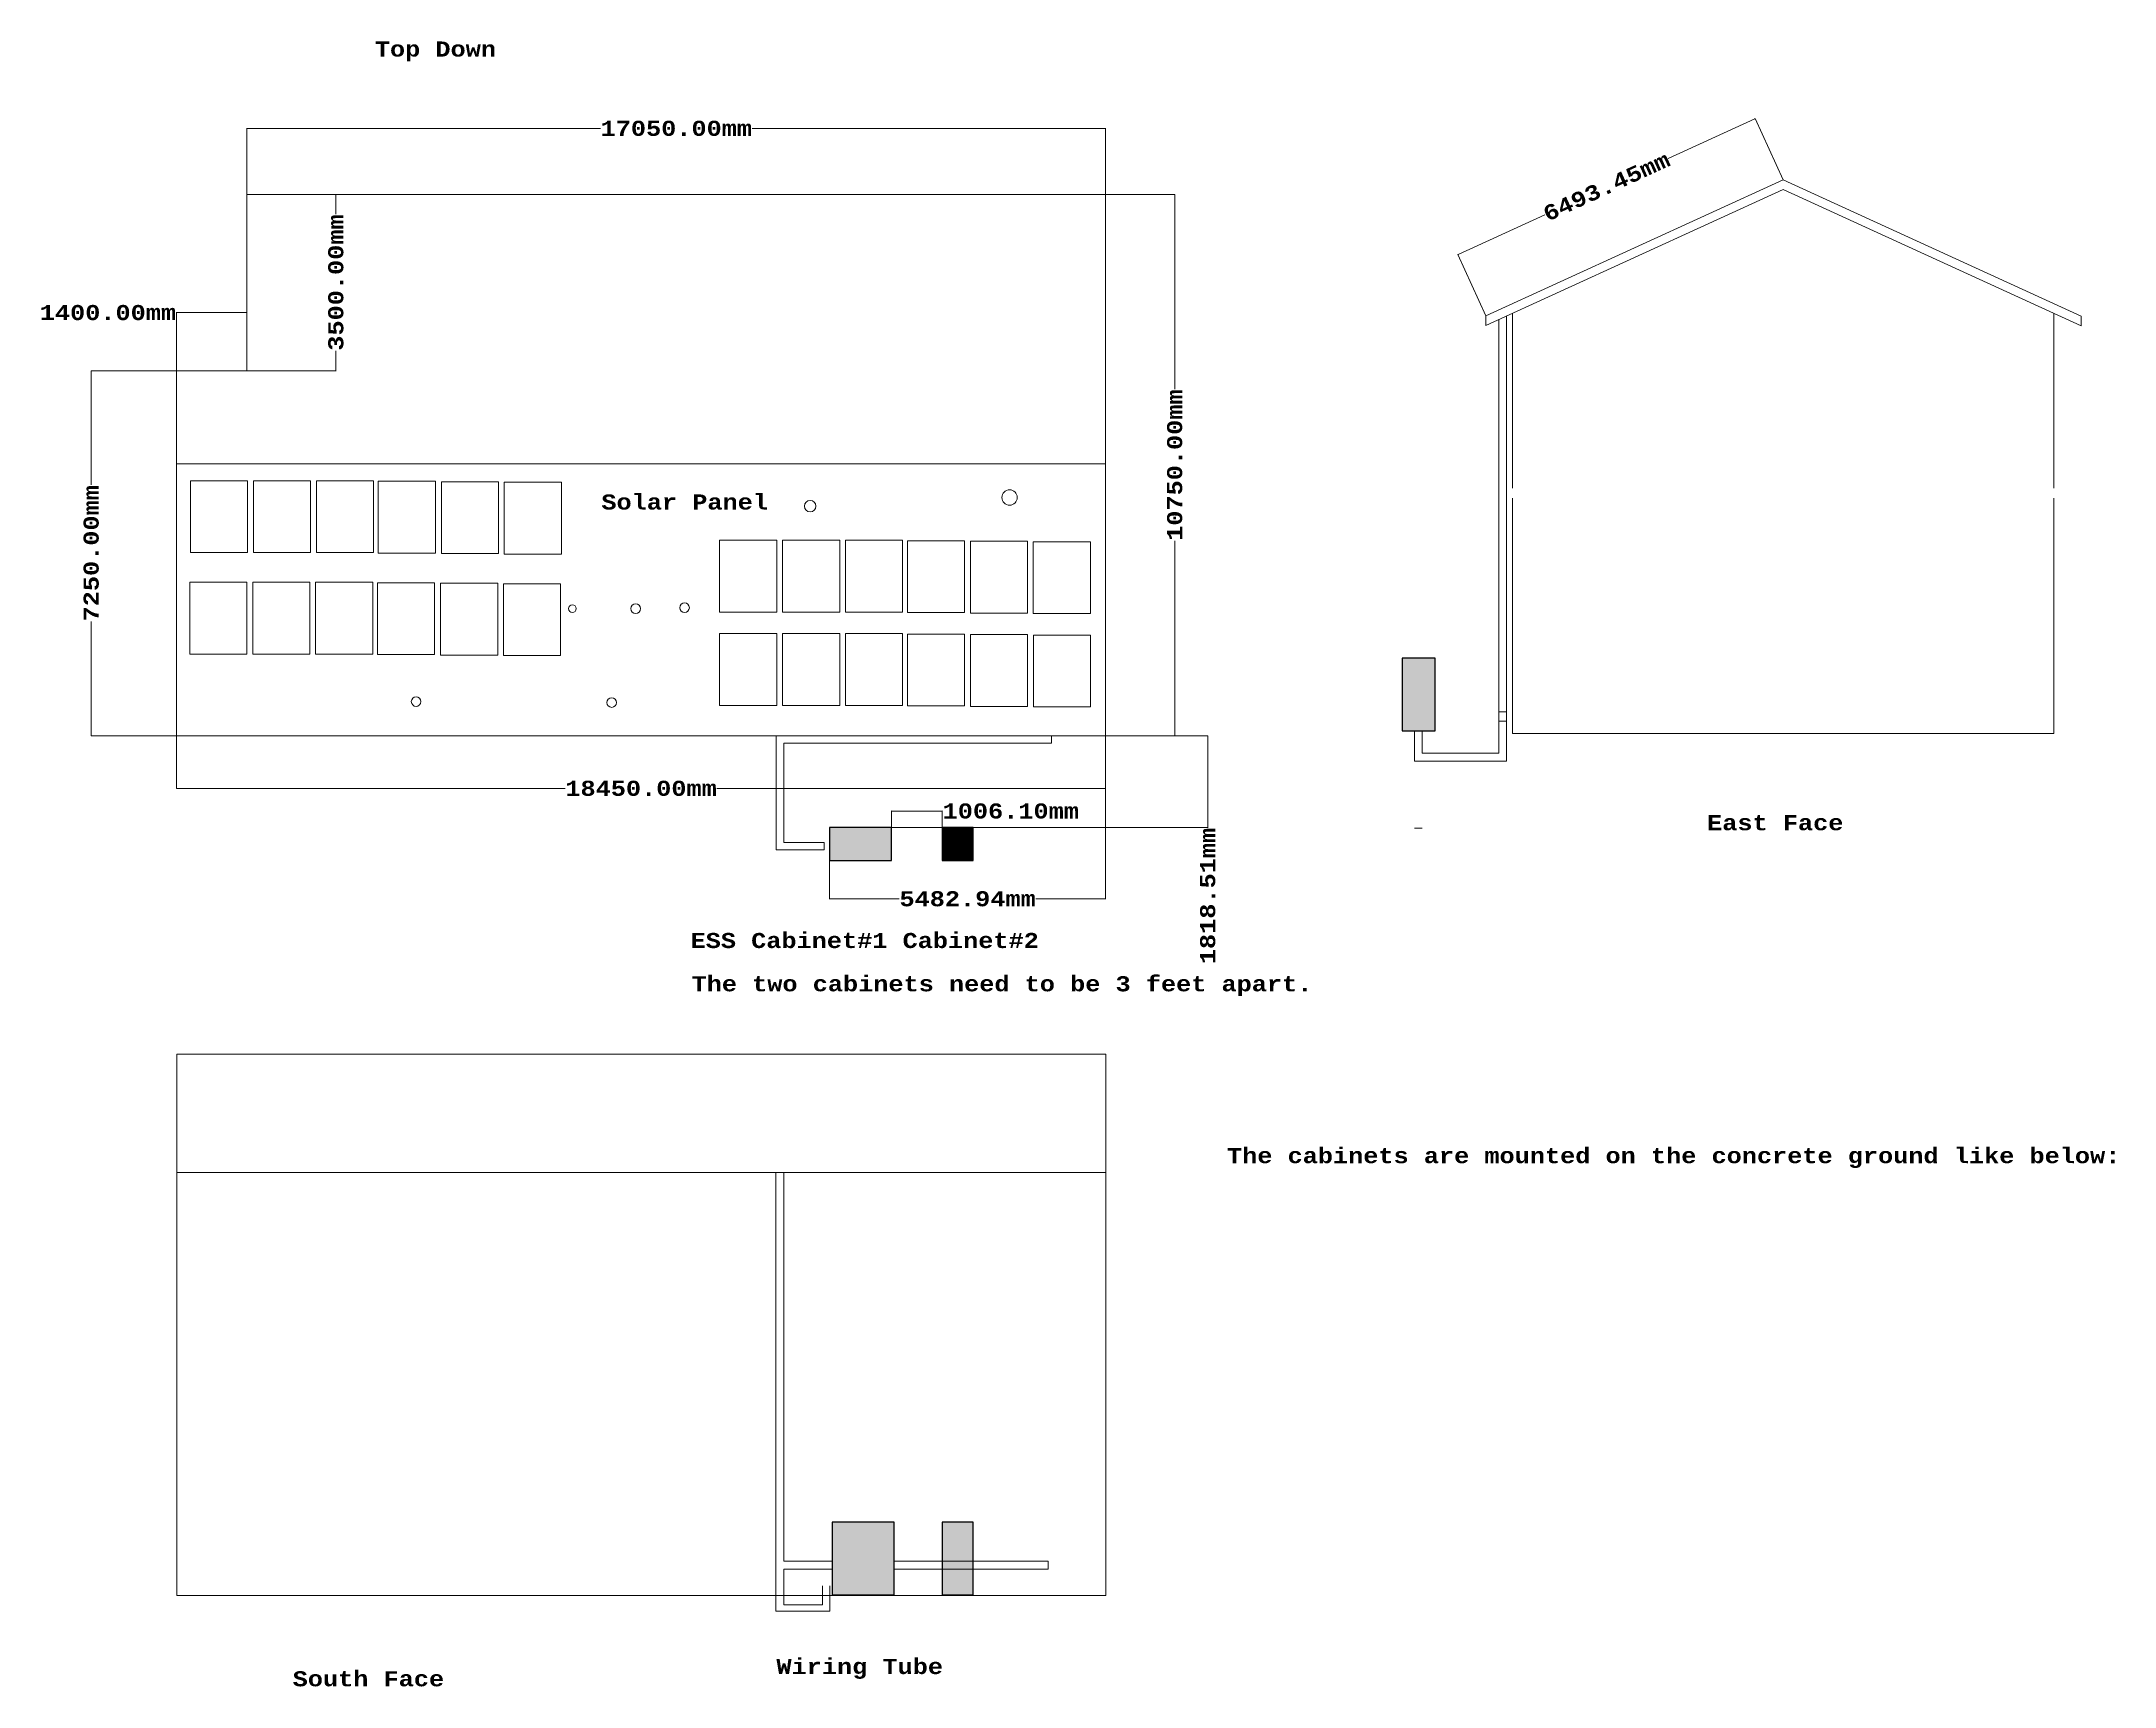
# Model space of a CAD drawing. Header units: millimetres. Extents: x -2681 to 38483, y -18874 to 13786.
import ezdxf

# ---------------------------------------------------------------- set-up
doc = ezdxf.new("R2010")
doc.units = ezdxf.units.MM
doc.header["$MEASUREMENT"] = 0
doc.layers.get('0').update_dxf_attribs({"lineweight": 20})
doc.layers.add('dimension', color=21, linetype='Continuous')
doc.layers.add('tube', color=21, linetype='Continuous')
doc.layers.add('solar panel', color=160, linetype='Continuous', lineweight=20)
doc.styles.get("Standard").update_dxf_attribs({"font": 'courbd.ttf', "height": 300})
doc.dimstyles.get("Standard").update_dxf_attribs({"dimtxt": 30, "dimasz": 8, "dimexe": 2.18, "dimexo": 2.063, "dimgap": 0.09, "dimtad": 0, "dimzin": 0, "dimdsep": 46, "dimtxsty": 'Standard', "dimblk": 'CLOSEDBLANK', "dimcen": 0.09, "dimclrt": 256, "dimadec": 0, "dimazin": 0, "dimtfac": 1, "dimtofl": 0, "dimtmove": 0, "dimatfit": 3, "dimldrblk": 'CLOSEDBLANK', "dimfxl": 1, "dimtolj": 1, "dimtzin": 0, "dimlwd": 13, "dimlwe": 13, "dimarcsym": 0})

# ---------------------------------------------------------------- blocks, each defined once
blk = doc.blocks.new('_ClosedBlank')
at = {"color": 0, "linetype": 'ByBlock', "lineweight": -2}
for p, q in [((-1, 0.2), (0, 0)), ((-1, 0.2), (-1, -0.2)), ((0, 0), (-1, -0.2))]:
    blk.add_line(p, q, dxfattribs=at)
blk = doc.blocks.new('*D3')
at = {"layer": 'Defpoints', "color": 0, "transparency": 16777216}
for p in [(0, 0), (18450, 0), (18450, -1043)]:
    blk.add_point(p, dxfattribs=at)
at = {"layer": 'dimension', "color": 0, "lineweight": 13, "transparency": 16777216}
for p, q in [((0, -2), (0, -1045)), ((18450, -2), (18450, -1045)), ((8, -1043), (7720, -1043)), ((18442, -1043), (10730, -1043))]:
    blk.add_line(p, q, dxfattribs=at)
at = {"layer": 'dimension', "color": 0, "lineweight": 13, "transparency": 16777216, "xscale": 8, "yscale": 8, "zscale": 8, "rotation": 180}
blk.add_blockref('_ClosedBlank', (0, -1043), dxfattribs=at)
at = {"layer": 'dimension', "color": 0, "lineweight": 13, "transparency": 16777216, "xscale": 8, "yscale": 8, "zscale": 8}
blk.add_blockref('_ClosedBlank', (18450, -1043), dxfattribs=at)
at = {"layer": 'dimension', "transparency": 16777216, "insert": (9225, -1043), "char_height": 300, "attachment_point": 5}
blk.add_mtext('\\A1;18450.00mm', dxfattribs=at)
blk = doc.blocks.new('*D4')
at = {"layer": 'Defpoints', "color": 0, "transparency": 16777216}
for p in [(18450, 10750), (19822, 10750), (18450, 0)]:
    blk.add_point(p, dxfattribs=at)
at = {"layer": 'dimension', "color": 0, "lineweight": 13, "transparency": 16777216}
for p, q in [((18452, 10750), (19824, 10750)), ((19822, 10742), (19822, 6880)), ((19822, 8), (19822, 3870)), ((18452, 0), (19824, 0))]:
    blk.add_line(p, q, dxfattribs=at)
at = {"layer": 'dimension', "color": 0, "lineweight": 13, "transparency": 16777216, "xscale": 8, "yscale": 8, "zscale": 8}
for p, rotation in [((19822, 10750), 90), ((19822, 0), 270)]:
    blk.add_blockref('_ClosedBlank', p, dxfattribs=dict(at, rotation=rotation))
at = {"layer": 'dimension', "transparency": 16777216, "insert": (19822, 5375), "char_height": 300, "attachment_point": 5, "rotation": 90}
blk.add_mtext('\\A1;10750.00mm', dxfattribs=at)
blk = doc.blocks.new('*D5')
at = {"layer": 'Defpoints', "color": 0, "transparency": 16777216}
for p in [(1400, 12060), (1400, 10750), (18450, 10750)]:
    blk.add_point(p, dxfattribs=at)
at = {"layer": 'dimension', "color": 0, "lineweight": 13, "transparency": 16777216}
for p, q in [((1400, 10752), (1400, 12062)), ((1408, 12060), (8420, 12060)), ((18442, 12060), (11430, 12060)), ((18450, 10752), (18450, 12062))]:
    blk.add_line(p, q, dxfattribs=at)
at = {"layer": 'dimension', "color": 0, "lineweight": 13, "transparency": 16777216, "xscale": 8, "yscale": 8, "zscale": 8, "rotation": 180}
blk.add_blockref('_ClosedBlank', (1400, 12060), dxfattribs=at)
at = {"layer": 'dimension', "color": 0, "lineweight": 13, "transparency": 16777216, "xscale": 8, "yscale": 8, "zscale": 8}
blk.add_blockref('_ClosedBlank', (18450, 12060), dxfattribs=at)
at = {"layer": 'dimension', "transparency": 16777216, "insert": (9925, 12060), "char_height": 300, "attachment_point": 5}
blk.add_mtext('\\A1;17050.00mm', dxfattribs=at)
blk = doc.blocks.new('*D6')
at = {"layer": 'Defpoints', "color": 0, "transparency": 16777216}
for p in [(1400, 10750), (1400, 7250), (3166, 7250)]:
    blk.add_point(p, dxfattribs=at)
at = {"layer": 'dimension', "color": 0, "lineweight": 13, "transparency": 16777216}
for p, q in [((1402, 10750), (3168, 10750)), ((3166, 10742), (3166, 10358)), ((3166, 7258), (3166, 7642)), ((1402, 7250), (3168, 7250))]:
    blk.add_line(p, q, dxfattribs=at)
at = {"layer": 'dimension', "color": 0, "lineweight": 13, "transparency": 16777216, "xscale": 8, "yscale": 8, "zscale": 8}
for p, rotation in [((3166, 10750), 90), ((3166, 7250), 270)]:
    blk.add_blockref('_ClosedBlank', p, dxfattribs=dict(at, rotation=rotation))
at = {"layer": 'dimension', "transparency": 16777216, "insert": (3166, 9000), "char_height": 300, "attachment_point": 5, "rotation": 90}
blk.add_mtext('\\A1;3500.00mm', dxfattribs=at)
blk = doc.blocks.new('*D7')
at = {"layer": 'Defpoints', "color": 0, "transparency": 16777216}
for p in [(0, 8402), (0, 7250), (1400, 7250)]:
    blk.add_point(p, dxfattribs=at)
at = {"layer": 'dimension', "color": 0, "lineweight": 13, "transparency": 16777216}
for p, q in [((0, 8402), (-8, 8402)), ((0, 7252), (0, 8405)), ((1392, 8402), (8, 8402)), ((1400, 7252), (1400, 8405))]:
    blk.add_line(p, q, dxfattribs=at)
at = {"layer": 'dimension', "color": 0, "lineweight": 13, "transparency": 16777216, "xscale": 8, "yscale": 8, "zscale": 8, "rotation": 180}
blk.add_blockref('_ClosedBlank', (0, 8402), dxfattribs=at)
at = {"layer": 'dimension', "color": 0, "lineweight": 13, "transparency": 16777216, "xscale": 8, "yscale": 8, "zscale": 8}
blk.add_blockref('_ClosedBlank', (1400, 8402), dxfattribs=at)
at = {"layer": 'dimension', "transparency": 16777216, "insert": (-1361, 8402), "char_height": 300, "attachment_point": 5}
blk.add_mtext('\\A1;1400.00mm', dxfattribs=at)
blk = doc.blocks.new('*D8')
at = {"layer": 'Defpoints', "color": 0, "transparency": 16777216}
for p in [(0, 7250), (0, 0), (-1692, 0)]:
    blk.add_point(p, dxfattribs=at)
at = {"layer": 'dimension', "color": 0, "lineweight": 13, "transparency": 16777216}
for p, q in [((-2, 7250), (-1694, 7250)), ((-1692, 7242), (-1692, 4981)), ((-1692, 8), (-1692, 2269)), ((-2, 0), (-1694, 0))]:
    blk.add_line(p, q, dxfattribs=at)
at = {"layer": 'dimension', "color": 0, "lineweight": 13, "transparency": 16777216, "xscale": 8, "yscale": 8, "zscale": 8}
for p, rotation in [((-1692, 7250), 90), ((-1692, 0), 270)]:
    blk.add_blockref('_ClosedBlank', p, dxfattribs=dict(at, rotation=rotation))
at = {"layer": 'dimension', "transparency": 16777216, "insert": (-1692, 3625), "char_height": 300, "attachment_point": 5, "rotation": 90}
blk.add_mtext('\\A1;7250.00mm', dxfattribs=at)
blk = doc.blocks.new('*D9')
at = {"layer": 'Defpoints', "color": 0, "transparency": 16777216}
for p in [(31346, 12254), (31902, 11038), (25997, 8338)]:
    blk.add_point(p, dxfattribs=at)
at = {"layer": 'dimension', "color": 0, "lineweight": 13, "transparency": 16777216}
for p, q in [((31339, 12251), (29619, 11464)), ((31901, 11040), (31345, 12256)), ((25448, 9556), (27168, 10343)), ((25996, 8339), (25440, 9555))]:
    blk.add_line(p, q, dxfattribs=at)
at = {"layer": 'dimension', "color": 0, "lineweight": 13, "transparency": 16777216, "xscale": 8, "yscale": 8, "zscale": 8}
for p, rotation in [((31346, 12254), 24.57955104468636), ((25441, 9553), 204.5795510446864)]:
    blk.add_blockref('_ClosedBlank', p, dxfattribs=dict(at, rotation=rotation))
at = {"layer": 'dimension', "transparency": 16777216, "insert": (28394, 10903), "char_height": 300, "attachment_point": 5, "rotation": 24.5796}
blk.add_mtext('\\A1;6493.45mm', dxfattribs=at)
blk = doc.blocks.new('A$C3b3b693e')
blk.add_lwpolyline([(0, 0), (1134, 0), (1134, 1425.4), (0, 1425.4)], close=True)
blk = doc.blocks.new('*D13')
at = {"layer": 'Defpoints', "color": 0, "lineweight": 20, "transparency": 16777216}
for p in [(18450, 0), (12967, -1819), (12967, -3236)]:
    blk.add_point(p, dxfattribs=at)
at = {"layer": 'dimension', "color": 0, "lineweight": 13, "transparency": 16777216}
for p, q in [((18450, -2), (18450, -3239)), ((12967, -1821), (12967, -3239)), ((12975, -3236), (14351, -3236)), ((18442, -3236), (17067, -3236))]:
    blk.add_line(p, q, dxfattribs=at)
at = {"layer": 'dimension', "color": 0, "lineweight": 13, "transparency": 16777216, "xscale": 8, "yscale": 8, "zscale": 8, "rotation": 180}
blk.add_blockref('_ClosedBlank', (12967, -3236), dxfattribs=at)
at = {"layer": 'dimension', "color": 0, "lineweight": 13, "transparency": 16777216, "xscale": 8, "yscale": 8, "zscale": 8}
blk.add_blockref('_ClosedBlank', (18450, -3236), dxfattribs=at)
at = {"layer": 'dimension', "lineweight": 20, "transparency": 16777216, "insert": (15709, -3236), "char_height": 300, "attachment_point": 5}
blk.add_mtext('\\A1;5482.94mm', dxfattribs=at)
blk = doc.blocks.new('*D14')
at = {"layer": 'Defpoints', "color": 0, "lineweight": 20, "transparency": 16777216}
for p in [(18450, 0), (12967, -1819), (20478, -1819)]:
    blk.add_point(p, dxfattribs=at)
at = {"layer": 'dimension', "color": 0, "lineweight": 13, "transparency": 16777216}
for p, q in [((18452, 0), (20480, 0)), ((20478, -8), (20478, -1811)), ((12969, -1819), (20480, -1819)), ((20478, -1819), (20478, -1827))]:
    blk.add_line(p, q, dxfattribs=at)
at = {"layer": 'dimension', "color": 0, "lineweight": 13, "transparency": 16777216, "xscale": 8, "yscale": 8, "zscale": 8}
for p, rotation in [((20478, 0), 90), ((20478, -1819), 270)]:
    blk.add_blockref('_ClosedBlank', p, dxfattribs=dict(at, rotation=rotation))
at = {"layer": 'dimension', "lineweight": 20, "transparency": 16777216, "insert": (20478, -3180), "char_height": 300, "attachment_point": 5, "rotation": 90}
blk.add_mtext('\\A1;1818.51mm', dxfattribs=at)
blk = doc.blocks.new('*D15')
at = {"layer": 'Defpoints', "color": 0, "lineweight": 20, "transparency": 16777216}
for p in [(15205, -1493), (14199, -1819), (15205, -1819)]:
    blk.add_point(p, dxfattribs=at)
at = {"layer": 'dimension', "color": 0, "lineweight": 13, "transparency": 16777216}
for p, q in [((14199, -1816), (14199, -1491)), ((14207, -1493), (15197, -1493)), ((15205, -1816), (15205, -1491)), ((15205, -1493), (15213, -1493))]:
    blk.add_line(p, q, dxfattribs=at)
at = {"layer": 'dimension', "color": 0, "lineweight": 13, "transparency": 16777216, "xscale": 8, "yscale": 8, "zscale": 8, "rotation": 180}
blk.add_blockref('_ClosedBlank', (14199, -1493), dxfattribs=at)
at = {"layer": 'dimension', "color": 0, "lineweight": 13, "transparency": 16777216, "xscale": 8, "yscale": 8, "zscale": 8}
blk.add_blockref('_ClosedBlank', (15205, -1493), dxfattribs=at)
at = {"layer": 'dimension', "lineweight": 20, "transparency": 16777216, "insert": (16566, -1493), "char_height": 300, "attachment_point": 5}
blk.add_mtext('\\A1;1006.10mm', dxfattribs=at)

msp = doc.modelspace()

# ---------------------------------------------------------------- hatches: boundary and pattern name
at = {"lineweight": 20}
h = msp.add_hatch(dxfattribs=at)
h.set_pattern_fill('ANSI31', color=1)
h.paths.add_polyline_path([(24991.287, 1540.416), (24337.237, 1540.416), (24337.237, 98.966), (24991.287, 98.966)])
h = msp.add_hatch(dxfattribs=at)
h.set_pattern_fill('ANSI31', color=1)
h.paths.add_polyline_path([(14198.963, -1818.509), (12967.063, -1818.509), (12967.063, -2472.559), (14198.963, -2472.559)])
h = msp.add_hatch(dxfattribs=at)
h.set_pattern_fill('ANSI31', color=1)
h.paths.add_polyline_path([(15821.013, -1818.509), (15205.063, -1818.509), (15205.063, -2472.559), (15821.013, -2472.559)])
h = msp.add_hatch(dxfattribs=at)
h.set_pattern_fill('ANSI31', color=1)
h.paths.add_polyline_path([(14248.401, -15608.968), (13016.501, -15608.968), (13016.501, -17050.418), (14248.401, -17050.418)])
h.paths.add_polyline_path([(15819.451, -15608.968), (15203.501, -15608.968), (15203.501, -16388.091), (15819.451, -16388.091)])
h.paths.add_polyline_path([(15819.451, -16546.091), (15203.501, -16546.091), (15203.501, -17050.418), (15819.451, -17050.418)])
h.paths.add_polyline_path([(15819.451, -16388.091), (15203.501, -16388.091), (15203.501, -16546.091), (15819.451, -16546.091)])

# ---------------------------------------------------------------- linework, layer by layer
for p, q in [((18450, 10750), (1400, 10750)), ((1400, 10750), (1400, 7250)), ((18450, 0), (18450, 10750)), ((25997, 8337.51), (31902.041, 11038.5)), ((25997, 8144.017), (31902.041, 10845.007)), ((37820.373, 8331.43), (31902.041, 11038.5)), ((37820.373, 8137.937), (31902.041, 10845.007)), ((25997, 8337.51), (25997, 8144.017)), ((26527.041, 8386.46), (26527.041, 4915.446)), ((37277.041, 4915.446), (37277.041, 8386.46)), ((37820.373, 8137.937), (37820.373, 8331.43)), ((1400, 7250), (0, 7250)), ((0, 7250), (0, 0)), ((0, 5398), (18450, 5398)), ((26527.041, 4721.953), (26527.041, 47.96)), ((37277.041, 47.96), (37277.041, 4721.953)), ((0, 0), (18450, 0)), ((26527.041, 47.96), (37277.041, 47.96)), ((18456.341, -6318.06), (6.341, -6318.06)), ((6.341, -6318.06), (6.341, -17068.06)), ((18456.341, -17068.06), (18456.341, -6318.06)), ((6.341, -8669.591), (18456.341, -8669.591)), ((6.341, -17068.06), (18456.341, -17068.06))]:
    msp.add_line(p, q)
at = {"color": 1, "lineweight": 30}
for points in [[(24337.237, 98.966), (24991.287, 98.966), (24991.287, 1540.416), (24337.237, 1540.416)], [(12967.063, -2472.559), (14198.963, -2472.559), (14198.963, -1818.509), (12967.063, -1818.509)], [(15205.063, -2472.559), (15821.013, -2472.559), (15821.013, -1818.509), (15205.063, -1818.509)], [(13016.501, -17050.418), (14248.401, -17050.418), (14248.401, -15608.968), (13016.501, -15608.968)], [(15203.501, -17050.418), (15819.451, -17050.418), (15819.451, -15608.968), (15203.501, -15608.968)]]:
    msp.add_lwpolyline(points, close=True, dxfattribs=at)
for centre, radius in [((12583, 4561.5), 114), ((16542.5, 4732.5), 152.5), ((7861.5, 2526), 76), ((9118, 2526), 95), ((10089, 2545), 95), ((4758.5, 680.5), 95.5), ((8642, 661.5), 95.5)]:
    msp.add_circle(centre, radius)
at = {"layer": 'tube', "lineweight": 20}
for points in [[(26257.021, -346.192), (26257.021, 8262.952)], [(26412.021, 8333.849), (26412.021, -504.192)], [(12060, -2262.5), (11908.5, -2262.5), (11908.5, 0), (12060, 0)], [(12060, 0), (17373.5, 0), (17373.5, -146), (12060, -146)], [(24583.5, -504.192), (24583.5, 98.966)], [(24735, 98.966), (24735, -346.192)], [(12060, -146), (12060, -2115)], [(24735, -346.192), (26257.021, -346.192)], [(26412.021, -504.192), (24583.5, -504.192)], [(24735, -1831.5), (24583.5, -1831.5)], [(12060, -2262.5), (12863.5, -2262.5), (12863.5, -2115), (12060, -2115)], [(12058.364, -17377.591), (11903.364, -17377.591), (11903.364, -8669.591)], [(12058.364, -8669.591), (12058.364, -16388.091)], [(12058.364, -16388.091), (13016.501, -16388.091)], [(14248.401, -16388.091), (17306.364, -16388.091), (17306.364, -16546.091), (14248.401, -16546.091)], [(13016.501, -16546.091), (12058.364, -16546.091)], [(12058.364, -16546.091), (12058.364, -17249.091)], [(12830.533, -16872.047), (12830.533, -17249.091)], [(12971.033, -17377.591), (12971.033, -16872.047)], [(12830.533, -17249.091), (12058.364, -17249.091)], [(12058.364, -17377.591), (12971.033, -17377.591)]]:
    msp.add_lwpolyline(points, dxfattribs=at)
msp.add_lwpolyline([(26257.021, 476), (26412.021, 476), (26412.021, 289), (26257.021, 289)], close=True, dxfattribs=at)

# ---------------------------------------------------------------- block references
at = {"layer": 'solar panel', "lineweight": 20}
for p in [(279.299, 3640.2), (1530.245, 3640.2), (2779.367, 3640.2), (4008.135, 3629.766), (5261.611, 3619.333), (6508.557, 3608.899), (10784.799, 2458.534), (12035.745, 2458.534), (13284.867, 2458.534), (14513.635, 2448.1), (15767.111, 2437.666), (17014.057, 2427.233), (262.597, 1623.962), (1513.542, 1623.962), (2762.664, 1623.962), (3991.432, 1613.528), (5244.909, 1603.095), (6491.854, 1592.661), (10784.895, 605.844), (12035.84, 605.844), (13284.962, 605.844), (14513.73, 595.41), (15767.207, 584.976), (17014.152, 574.543)]:
    msp.add_blockref('A$C3b3b693e', p, dxfattribs=at)

# ---------------------------------------------------------------- texts
at = {"lineweight": 20}
for s, p in [('Top Down', (3939.177, 13486.289)), ('East Face', (30393, -1874.17)), ('South Face', (2307.864, -18869.762))]:
    msp.add_text(s, height=300, dxfattribs=at).set_placement(p)
at = {"layer": 'dimension', "color": 5, "lineweight": 20}
msp.add_text('Solar Panel', height=300, dxfattribs=at).set_placement((8437.356, 4493.268))
at = {"layer": 'dimension', "color": 1, "lineweight": 20}
for s, p in [('ESS Cabinet#1 Cabinet#2', (10208.213, -4212.614)), ('The two cabinets need to be 3 feet apart.', (10228.015, -5071.542)), ('The cabinets are mounted on the concrete ground like below:', (20859.544, -8483.791))]:
    msp.add_text(s, height=300, dxfattribs=at).set_placement(p)
at = {"layer": 'dimension', "lineweight": 20}
msp.add_text('Wiring Tube', height=300, dxfattribs=at).set_placement((11913.368, -18626.262))

# ---------------------------------------------------------------- dimensions: what is measured, and where the dimension line sits
at = {"layer": 'dimension'}
for p1, p2, distance, picture, middle in [((18450, 10750), (1400, 10750), -1309.5, '*D5', (9925, 12059.5)), ((25997, 8337.51), (31902.041, 11038.5), 1336.484, '*D9', (28393.601, 10903.383)), ((1400, 10750), (1400, 7250), 1765.5, '*D6', (3165.5, 9000)), ((18450, 0), (18450, 10750), -1371.5, '*D4', (19821.5, 5375)), ((1400, 7250), (0, 7250), -1152.5, '*D7', (-1361.429, 8402.5)), ((0, 7250), (0, 0), -1691.5, '*D8', (-1691.5, 3625)), ((0, 0), (18450, 0), -1043, '*D3', (9225, -1043))]:
    dim = msp.add_aligned_dim(p1=p1, p2=p2, distance=distance, dimstyle='Standard', override={"dimpost": 'mm'}, dxfattribs=at)
    dim.commit()
    dim.dimension.update_dxf_attribs({"geometry": picture, "text_midpoint": middle})
at = {"layer": 'dimension', "lineweight": 20}
dim = msp.add_linear_dim(base=(12967.063, -3236.5), p1=(18450, 0), p2=(12967.063, -1818.509), dimstyle='Standard', override={"dimpost": 'mm'}, dxfattribs=at)
dim.commit()
dim.dimension.update_dxf_attribs({"geometry": '*D13', "text_midpoint": (15708.532, -3236.5), "dimtype": 160})
dim = msp.add_linear_dim(base=(20478, -1818.509), p1=(18450, 0), p2=(12967.063, -1818.509), angle=90, dimstyle='Standard', override={"dimpost": 'mm'}, dxfattribs=at)
dim.commit()
dim.dimension.update_dxf_attribs({"geometry": '*D14', "text_midpoint": (20478, -3179.938)})
dim = msp.add_linear_dim(base=(15205.063, -1493), p1=(14198.963, -1818.509), p2=(15205.063, -1818.509), dimstyle='Standard', override={"dimpost": 'mm'}, dxfattribs=at)
dim.commit()
dim.dimension.update_dxf_attribs({"geometry": '*D15', "text_midpoint": (16566.492, -1493)})

doc.saveas('drawing.dxf')
